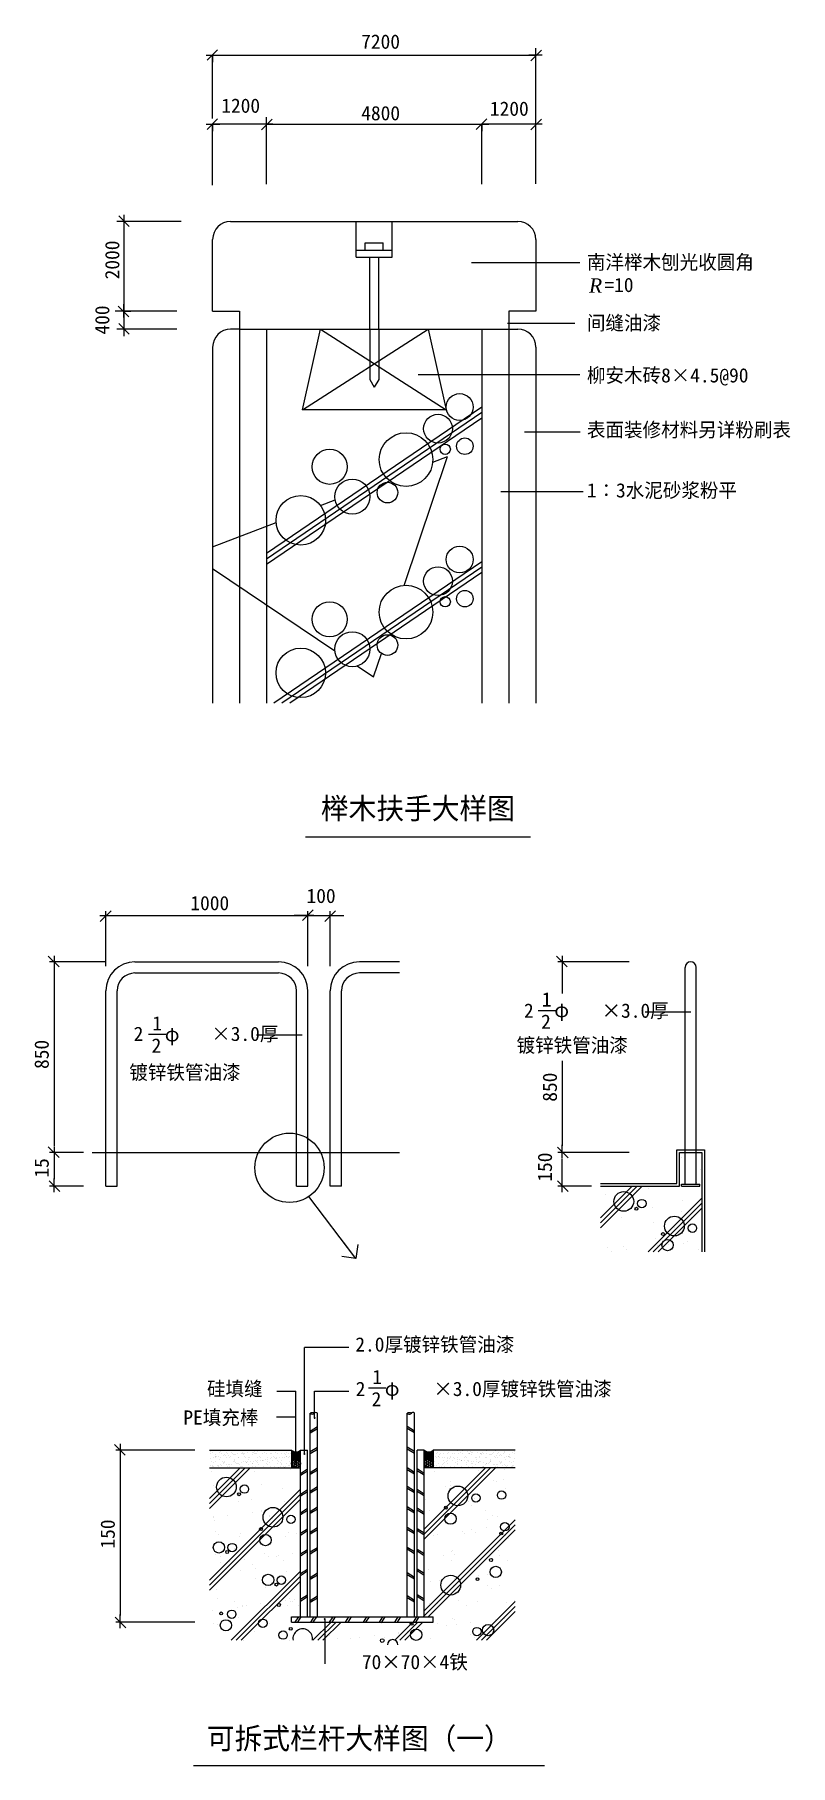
# Model space of a CAD drawing. Header units: metres. Extents: x 466 to 2150, y -1476 to 2383.
import ezdxf

# ---------------------------------------------------------------- set-up
doc = ezdxf.new("R2010")
doc.units = ezdxf.units.M
for name, color, linetype in [('7', 7, 'Continuous'), ('CO', 1, 'Continuous'), ('DIM', 4, 'Continuous'), ('ET', 5, 'Continuous'), ('EX', 2, 'Continuous'), ('H2', 8, 'Continuous'), ('HAT', 5, 'Continuous'), ('HATCH', 6, 'Continuous'), ('I-TEXT', 7, 'Continuous'), ('I-TXT', 2, 'Continuous'), ('MARK', 5, 'Continuous'), ('STA', 4, 'Continuous'), ('STONE', 7, 'Continuous'), ('WALL', 2, 'Continuous')]:
    doc.layers.add(name, color=color, linetype=linetype)

msp = doc.modelspace()

# ---------------------------------------------------------------- texts
for s, p in [('7200', (1193.96, 2351.28)), ('1200', (882.15, 2208.44)), ('4800', (1194.07, 2191.75)), ('1200', (1480.76, 2201.75)), ('100', (1072.18, 446.8)), ('1000', (813.29, 430.67))]:
    msp.add_text(s, height=31.8).set_placement(p)
for s, p in [('2000', (655.03, 1837.09)), ('400', (632.75, 1714.07)), ('850', (497.74, 76.71)), ('850', (1630.12, 3.7)), ('150', (1619.09, -174.54)), ('15', (497.74, -165.44)), ('150', (645, -992.46))]:
    msp.add_text(s, height=31.8, rotation=90).set_placement(p)
at = {"insert": (1701.6, 1839.25), "char_height": 31.8, "attachment_point": 1}
msp.add_mtext('{\\fTimes New Roman|b0|i1|c0|p18;R}', dxfattribs=at)
at = {"layer": 'I-TEXT'}
for s, p in [('南洋榉木刨光收圆角', (1696.92, 1859.55)), ('=10', (1735.93, 1808.86)), ('间缝油漆', (1696.92, 1724.07)), ('柳安木砖8×4.5@90', (1696.92, 1607.29)), ('表面装修材料另详粉刷表', (1696.92, 1485.92)), ('1∶3水泥砂浆粉平', (1696.92, 1350.82)), ('1', (1596.46, 215.78)), ('1', (728.47, 162.59)), ('2       ×3.0厚', (1556.67, 190.93)), ('2', (1594.87, 166.29)), ('φ', (1624.3, 192.25)), ('2       ×3.0厚', (686.98, 139.22)), ('φ', (756.31, 138.26)), ('2', (726.88, 113.1)), ('镀锌铁管油漆', (1540.15, 113.82)), ('镀锌铁管油漆', (677.24, 53.27)), ('2.0厚镀锌铁管油漆', (1180.93, -553.26)), ('硅填缝', (850.34, -652.14)), ('2       ×3.0厚镀锌铁管油漆', (1181.75, -652.37)), ('1', (1218.74, -625.81)), ('2', (1217.15, -675.3)), ('φ', (1246.58, -651.8)), ('PE填充棒', (797.75, -716.28)), ('70×70×4铁', (1195.51, -1261.26))]:
    msp.add_text(s, height=31.8, dxfattribs=at).set_placement(p)
at = {"layer": 'I-TXT'}
for s, p in [('榉木扶手大样图', (1104.2, 633.85)), ('可拆式栏杆大样图（一）', (850.11, -1439.45))]:
    msp.add_text(s, height=47.5, dxfattribs=at).set_placement(p)

# ---------------------------------------------------------------- blocks, each defined once
blk = doc.blocks.new('DIMTCK')
blk.add_line((0.9, 0), (-1.12, 0))
blk.add_lwpolyline([(0.82, 0.86), (-0.77, -0.73)])
blk = doc.blocks.new('_OBLIQUE')
for p, q in [((29.28, 0), (-31.84, 0)), ((0.06, -0.72), (0.06, 31.69))]:
    blk.add_line(p, q)
at = {"color": 0, "linetype": 'ByBlock'}
blk.add_line((-0.5, -0.5), (0.5, 0.5), dxfattribs=at)
blk.add_lwpolyline([(25.49, 23.07), (-22.68, -25.01)])

# ---------------------------------------------------------------- hatches: boundary and pattern name
at = {"layer": 'ET'}
h = msp.add_hatch(dxfattribs=at)
h.set_pattern_fill('AR-CONC', scale=32)
h.paths.add_polyline_path([(983.03, 1726.28), (923.03, 1726.28), (923.03, 892.29), (983.03, 892.29)])
h.paths.add_polyline_path([(923.03, 1726.28), (903.03, 1726.28, 0.41), (863.03, 1686.28), (863.03, 892.29), (923.03, 892.29)])
h.paths.add_polyline_path([(983.03, 1225.59), (1026.68, 1255.28, -0.24), (1004.17, 1299.75, -0.88), (1112.72, 1313.79), (1140.66, 1332.79, -0.13), (1135.26, 1352.59, -0.71), (1205.1, 1376.62), (1243.67, 1402.84, -0.14), (1234.1, 1435.29, -0.73), (1342.51, 1470.06), (1350.54, 1475.53, -0.28), (1332.97, 1504.21, -0.95), (1397.2, 1507.26), (1421.28, 1523.64, -0.49), (1383.57, 1552.45, -1), (1443.3, 1552.45, -0.16), (1437.36, 1534.57), (1463.03, 1552.03), (1463.03, 1726.28), (1343.03, 1726.28), (1383.03, 1546.28), (1063.03, 1546.28), (1103.03, 1726.28), (983.03, 1726.28)])
h.paths.add_polyline_path([(1162.82, 1419.21, 1), (1084.64, 1419.21, 1)])
h.paths.add_polyline_path([(1344.62, 1126.91), (1354.7, 1133.77, -0.32), (1332.97, 1164.22, -1), (1397.34, 1164.22, -0.01), (1397.31, 1162.75), (1463.03, 1207.44), (1463.03, 1527.84), (1351.32, 1451.87, -0.07), (1353.66, 1435.29, -0.62), (1257.35, 1387.97), (1252.66, 1384.77, -0.41), (1275.48, 1361.78, -1), (1229.5, 1361.78, -0.09), (1231.04, 1370.07), (1213.02, 1357.81, -0.03), (1213.37, 1352.59, -0.57), (1155.24, 1318.52), (1113.71, 1290.28, -0.42), (1048.18, 1245.71), (983.03, 1201.4), (983.03, 892.29), (999.62, 892.29), (1030.06, 912.99, -0.26), (1004.17, 959.76, -0.91), (1113.61, 969.81), (1142.74, 989.62, -0.16), (1135.26, 1012.6, -0.75), (1207.29, 1033.52), (1245.83, 1059.73, -0.16), (1234.1, 1095.3, -0.75)])
h.paths.add_polyline_path([(1383.57, 1212.46, -1), (1443.3, 1212.46, -1)])
h.paths.add_polyline_path([(1162.82, 1079.22, -1), (1084.64, 1079.22, -1)])
h.paths.add_polyline_path([(1369.76, 1458.27, 1), (1392.74, 1458.27, 1)])
h.paths.add_polyline_path([(1406.54, 1465.16, 1), (1443.33, 1465.16, 1)])
h.paths.add_polyline_path([(1463.03, 1183.25), (1383.91, 1129.45, -0.35), (1392.74, 1118.27, -1), (1369.76, 1118.27, -0.04), (1369.88, 1119.9), (1352.3, 1107.95, -0.05), (1353.66, 1095.3, -0.6), (1260.64, 1045.61), (1258.31, 1044.03, -0.34), (1275.48, 1021.79, -1), (1229.5, 1021.79, -0.03), (1229.66, 1024.55), (1213.36, 1013.46, -0.54), (1159.17, 976.6), (1112.48, 944.85, -0.37), (1053.69, 904.87), (1035.19, 892.29), (1463.03, 892.29)])
h.paths.add_polyline_path([(1406.54, 1125.16, -1), (1443.33, 1125.16, -1)])
h.paths.add_polyline_path([(1523.03, 1726.28), (1463.03, 1726.28), (1463.03, 892.29), (1523.03, 892.29)])
h.paths.add_polyline_path([(1523.03, 892.29), (1583.03, 892.29), (1583.03, 1686.28, 0.41), (1543.03, 1726.28), (1523.03, 1726.28)])

# ---------------------------------------------------------------- linework, layer by layer
for p, q in [((1069.68, 594.09), (1570.99, 594.09)), ((1588.07, 207.42), (1626.65, 207.42)), ((720.09, 154.23), (758.66, 154.23)), ((1182.17, -346.09), (1150.66, -341.7)), ((1182.17, -346.09), (1155.05, -310.18)), ((1186.56, -314.58), (1182.17, -346.09)), ((1005.74, -641.2), (1048.54, -641.2)), ((1210.35, -634.18), (1248.93, -634.18)), ((1005.42, -698.97), (1048.22, -698.97)), ((820.45, -1475.84), (1602.2, -1475.84))]:
    msp.add_line(p, q)
at = {"layer": '7'}
for p, q in [((689.96, 315.74), (1009.96, 315.74)), ((1279.61, 315.74), (1189.96, 315.74)), ((689.96, 290.74), (1009.96, 290.74)), ((1279.61, 290.74), (1189.96, 290.74)), ((1915.68, -109.26), (1915.68, 303.24)), ((1940.68, -109.26), (1940.68, 303.24)), ((624.96, -109.26), (624.96, 250.74)), ((649.96, -109.26), (649.96, 250.74)), ((1049.96, -109.26), (1049.96, 250.74)), ((1074.96, -109.26), (1074.96, 250.74)), ((1124.96, -109.26), (1124.96, 250.74)), ((1149.96, -109.26), (1149.96, 250.74)), ((624.96, -184.26), (624.96, -109.26)), ((649.96, -184.26), (649.96, -109.26)), ((1049.96, -184.26), (1049.96, -109.26)), ((1074.96, -184.26), (1074.96, -109.26)), ((1124.96, -184.26), (1124.96, -109.26)), ((1149.96, -184.26), (1149.96, -109.26)), ((1915.68, -180.42), (1915.68, -109.26)), ((1940.68, -180.42), (1940.68, -109.26)), ((624.96, -184.26), (649.96, -184.26)), ((1049.96, -184.26), (1074.96, -184.26)), ((1149.96, -184.26), (1124.96, -184.26)), ((1907.65, -180.42), (1948.68, -180.42)), ((1907.65, -184.26), (1907.65, -180.42)), ((1907.65, -184.26), (1948.68, -184.26)), ((1948.68, -184.26), (1948.68, -180.42)), ((1080.62, -1144.6), (1080.62, -690.85)), ((1096.62, -1144.6), (1096.62, -690.85)), ((1296.62, -1144.6), (1296.62, -690.85)), ((1312.62, -1144.6), (1312.62, -690.85)), ((1058.62, -1144.6), (1058.62, -772.77)), ((1058.62, -772.77), (1074.62, -772.77)), ((1074.62, -1144.6), (1074.62, -772.77)), ((1318.62, -1144.6), (1318.62, -772.77)), ((1334.62, -772.77), (1318.62, -772.77)), ((1334.62, -1144.6), (1334.62, -772.77))]:
    msp.add_line(p, q, dxfattribs=at)
for centre, radius, start, end in [((689.96, 250.74), 65, 90, 180), ((1009.96, 250.74), 65, 0, 90), ((1189.96, 250.74), 65, 90, 180), ((1928.18, 303.24), 12.5, 0, 180), ((689.96, 250.74), 40, 90, 180), ((1009.96, 250.74), 40, 0, 90), ((1189.96, 250.74), 40, 90, 180), ((1084.66, -698.66), 8.79, 60.31, 117.34), ((1084.89, -687.38), 5.51, 219.16, 323.15), ((1092.88, -694.29), 5.09, 42.55, 134.71), ((1300.66, -698.66), 8.79, 60.31, 117.34), ((1301.05, -687.66), 5.46, 215.75, 308.32), ((1308.87, -693.93), 4.85, 39.32, 155.9)]:
    msp.add_arc(centre, radius, start, end, dxfattribs=at)
at = {"layer": 'CO'}
msp.add_line((594.9, -109.26), (1279.61, -109.26), dxfattribs=at)
at = {"layer": 'DIM'}
for p, q in [((862.7, 2336.75), (1583.36, 2336.75)), ((863.03, 2196.06), (863.03, 2337.08)), ((1583.03, 2196.06), (1583.03, 2337.08)), ((983.36, 2182.87), (862.7, 2182.87)), ((863.03, 2046.75), (863.03, 2183.2)), ((982.7, 2182.87), (1463.36, 2182.87)), ((983.03, 2049.38), (983.03, 2183.2)), ((983.03, 2049.38), (983.03, 2183.2)), ((1583.36, 2182.87), (1462.7, 2182.87)), ((1463.03, 2049.38), (1463.03, 2183.2)), ((1463.03, 2049.38), (1463.03, 2183.2)), ((1583.03, 2050.3), (1583.03, 2183.2)), ((793.09, 1966.28), (664.56, 1966.28)), ((664.89, 1966.61), (664.89, 1765.95)), ((783.09, 1766.28), (645.7, 1766.28)), ((783.09, 1766.28), (664.56, 1766.28)), ((664.89, 1766.28), (664.89, 1766.77)), ((664.89, 1766.28), (664.89, 1726.28)), ((664.89, 1726.28), (664.89, 1725.78)), ((783.09, 1726.28), (665.16, 1726.28)), ((624.96, 305.81), (624.96, 428.67)), ((1074.96, 305.87), (1074.96, 428.67)), ((1074.96, 305.81), (1074.96, 428.67)), ((1124.96, 305.87), (1124.96, 428.67)), ((639.96, 418.67), (1127.71, 418.67)), ((1059.96, 418.67), (1044.96, 418.67)), ((1139.96, 418.67), (1154.96, 418.67)), ((624.9, 315.74), (499.74, 315.74)), ((1791.19, 315.74), (1632.12, 315.74)), ((509.74, 300.74), (509.74, -94.26)), ((1642.12, 300.74), (1642.12, 245.27)), ((1928.26, 203.46), (1826.62, 203.46)), ((1062.54, 151.75), (960.9, 151.75)), ((1642.12, 94.66), (1642.12, -94.26)), ((574.9, -109.26), (499.74, -109.26)), ((574.9, -109.26), (499.74, -109.26)), ((1791.25, -109.26), (1632.12, -109.26)), ((1791.19, -109.26), (1632.12, -109.26)), ((509.74, -124.26), (509.74, -169.26)), ((1642.12, -169.26), (1642.12, -124.26)), ((574.9, -184.26), (499.74, -184.26)), ((1707.22, -184.26), (1632.12, -184.26)), ((1182.17, -346.09), (1077.5, -207.52)), ((1067.52, -543.52), (1166.56, -543.52)), ((1067.52, -781.41), (1067.52, -544.57)), ((1048.59, -799.84), (1048.59, -641.34)), ((1090.05, -641.34), (1166.56, -641.34)), ((1090.05, -700.85), (1090.05, -641.34)), ((823.15, -772.77), (647, -772.77)), ((657, -787.77), (657, -1141.6)), ((823.15, -1156.6), (647, -1156.6)), ((1112.76, -1150.07), (1112.76, -1249.62))]:
    msp.add_line(p, q, dxfattribs=at)
msp.add_circle((1034.22, -143.53), 77.25, dxfattribs=at)
for centre, start, end in [((1090.05, -700.85), 90, 270), ((1090.05, -700.85), 270, 90), ((1048.59, -784.79), 90, 270), ((1048.59, -799.84), 90, 270), ((1048.59, -784.79), 270, 90), ((1048.59, -799.84), 270, 90), ((1067.52, -781.41), 90, 270), ((1067.52, -781.41), 270, 90), ((1112.76, -1150.07), 90, 270), ((1112.76, -1150.07), 270, 90)]:
    msp.add_arc(centre, 1.2, start, end, dxfattribs=at)
at = {"layer": 'ET'}
for p, q in [((1463.03, 1552.03), (983.03, 1225.59)), ((1463.03, 1539.93), (983.03, 1213.5)), ((1463.03, 1527.84), (983.03, 1201.4)), ((1463.03, 1207.44), (999.62, 892.29)), ((1463.03, 1195.35), (1017.41, 892.29)), ((1463.03, 1183.25), (1035.19, 892.29))]:
    msp.add_line(p, q, dxfattribs=at)
for centre, radius in [((1413.44, 1552.45), 29.86), ((1365.15, 1504.21), 32.19), ((1293.88, 1435.29), 59.78), ((1381.25, 1458.27), 11.49), ((1424.94, 1465.16), 18.39), ((1123.73, 1419.21), 39.09), ((1174.31, 1352.59), 39.05), ((1059.35, 1299.75), 55.18), ((1252.49, 1361.78), 22.99), ((1413.44, 1212.46), 29.86), ((1365.15, 1164.22), 32.19), ((1293.88, 1095.3), 59.78), ((1381.25, 1118.27), 11.49), ((1424.94, 1125.16), 18.39), ((1123.73, 1079.22), 39.09), ((1174.31, 1012.6), 39.05), ((1252.49, 1021.79), 22.99), ((1059.35, 959.76), 55.18)]:
    msp.add_circle(centre, radius, dxfattribs=at)
at = {"layer": 'EX'}
for p, q in [((856.04, -772.77), (1038.62, -772.77)), ((1038.62, -772.77), (1038.62, -812.77)), ((1537.2, -772.77), (1354.62, -772.77)), ((1354.62, -772.77), (1354.62, -812.77)), ((856.04, -812.77), (1058.62, -812.77)), ((1537.2, -812.77), (1334.62, -812.77)), ((1038.62, -1144.6), (1354.62, -1144.6)), ((1038.62, -1156.6), (1038.62, -1144.6)), ((1038.62, -1156.6), (1354.62, -1156.6)), ((1354.62, -1156.6), (1354.62, -1144.6))]:
    msp.add_line(p, q, dxfattribs=at)
for centre in [(1048.62, -762.35), (1344.62, -762.35)]:
    msp.add_arc(centre, 14.44, 226.17, 313.83, dxfattribs=at)
at = {"layer": 'H2'}
for p, q in [((1897.18, -178.26), (1897.18, -103.26)), ((1897.18, -103.26), (1959.18, -103.26)), ((1959.18, -103.26), (1959.18, -331.16)), ((1727.28, -178.26), (1897.18, -178.26))]:
    msp.add_line(p, q, dxfattribs=at)
at = {"layer": 'HAT'}
for p, q in [((1906.63, -120.41), (1906.63, -120.41)), ((1940.26, -139.79), (1940.26, -139.79)), ((1949.47, -148.23), (1949.47, -148.23)), ((1727.28, -266.01), (1809.03, -184.26)), ((1727.28, -254.85), (1797.88, -184.26)), ((1727.28, -277.17), (1820.19, -184.26)), ((1799.17, -192.12), (1799.17, -192.12)), ((1833.22, -190.51), (1833.22, -190.51)), ((1873.87, -185.16), (1873.87, -185.16)), ((1941.79, -176.21), (1941.79, -176.21)), ((1739.29, -202.87), (1739.29, -202.87)), ((1774.74, -221.62), (1774.74, -221.62)), ((1807.2, -193.93), (1807.2, -193.93)), ((1833.23, -331.16), (1953.18, -211.21)), ((1844.39, -331.16), (1953.18, -222.37)), ((1909.78, -216.75), (1909.78, -216.75)), ((1752.76, -240.2), (1752.76, -240.2)), ((1773.85, -253.63), (1773.85, -253.63)), ((1842.66, -231.98), (1842.66, -231.98)), ((1845.32, -266.21), (1845.32, -266.21)), ((1855.55, -331.16), (1953.18, -233.52)), ((1908.47, -239.92), (1908.47, -239.92)), ((1929.55, -253.35), (1929.55, -253.35)), ((1849.75, -301.99), (1849.75, -301.99)), ((1892.43, -277.58), (1892.43, -277.58)), ((1901.65, -286.02), (1901.65, -286.02)), ((1919.97, -308.54), (1919.97, -308.54)), ((1742.12, -321.46), (1742.12, -321.46)), ((1751.34, -329.91), (1751.34, -329.91)), ((1777.89, -317.96), (1777.89, -317.96)), ((1785.39, -326.26), (1785.39, -326.26)), ((1853.3, -317.32), (1853.3, -317.32)), ((1879.32, -313.9), (1879.32, -313.9)), ((1912.93, -313.09), (1912.93, -313.09)), ((1945.15, -325.88), (1945.15, -325.88)), ((1038.62, -792.89), (1058.62, -772.89)), ((1038.62, -775.21), (1039.94, -773.89)), ((1038.62, -778.75), (1042.12, -775.25)), ((1038.62, -782.28), (1044.66, -776.24)), ((1038.62, -796.42), (1058.62, -776.42)), ((1038.62, -789.35), (1051.46, -776.51)), ((1038.62, -785.82), (1047.68, -776.76)), ((1040.23, -780.67), (1038.62, -779.07)), ((1042, -785.98), (1038.62, -782.6)), ((1040.23, -794.82), (1038.62, -793.21)), ((1039.85, -797.97), (1038.62, -796.74)), ((1038.62, -799.96), (1039.22, -799.36)), ((1038.66, -803.66), (1039.24, -802.65)), ((1039.24, -805.25), (1038.76, -804.41)), ((1039.24, -800.05), (1039.08, -799.77)), ((1039.24, -800.05), (1040.74, -800.05)), ((1039.24, -802.65), (1040.74, -802.65)), ((1039.24, -805.25), (1040.74, -805.25)), ((1043.76, -791.28), (1039.34, -786.86)), ((1040.01, -807.85), (1040.74, -807.85)), ((1040.15, -797.46), (1040.74, -797.46)), ((1041.49, -798.75), (1040.74, -797.46)), ((1040.74, -800.05), (1041.49, -798.75)), ((1041.49, -803.95), (1040.74, -802.65)), ((1040.74, -805.25), (1041.49, -803.95)), ((1041.49, -809.15), (1040.74, -807.85)), ((1045.53, -782.44), (1041.11, -778.02)), ((1043.27, -794.32), (1041.11, -792.16)), ((1041.27, -809.54), (1041.49, -809.15)), ((1043.76, -777.14), (1041.59, -774.96)), ((1047.3, -787.75), (1042.88, -783.33)), ((1042.99, -796.16), (1043.74, -794.86)), ((1043.74, -797.46), (1042.99, -796.16)), ((1042.99, -801.35), (1043.74, -800.05)), ((1043.74, -802.65), (1042.99, -801.35)), ((1042.99, -806.55), (1043.74, -805.25)), ((1043.74, -807.85), (1042.99, -806.55)), ((1043.74, -794.86), (1045.24, -794.86)), ((1043.74, -797.46), (1045.24, -797.46)), ((1043.74, -800.05), (1045.24, -800.05)), ((1043.74, -802.65), (1045.24, -802.65)), ((1043.74, -805.25), (1045.24, -805.25)), ((1043.74, -807.85), (1045.24, -807.85)), ((1048.79, -792.77), (1044.65, -788.63)), ((1045.21, -793.37), (1058.62, -779.96)), ((1045.99, -796.16), (1045.24, -794.86)), ((1045.24, -797.46), (1045.99, -796.16)), ((1045.99, -801.35), (1045.24, -800.05)), ((1045.24, -802.65), (1045.99, -801.35)), ((1045.99, -806.55), (1045.24, -805.25)), ((1045.24, -807.85), (1045.99, -806.55)), ((1050.83, -784.21), (1046.42, -779.79)), ((1049.07, -778.91), (1046.84, -776.68)), ((1047.49, -793.56), (1047.94, -792.79)), ((1048.24, -794.86), (1047.49, -793.56)), ((1047.49, -798.75), (1048.24, -797.46)), ((1048.24, -800.05), (1047.49, -798.75)), ((1047.49, -803.95), (1048.24, -802.65)), ((1048.24, -805.25), (1047.49, -803.95)), ((1047.49, -809.15), (1048.24, -807.85)), ((1048.24, -810.45), (1047.49, -809.15)), ((1052.6, -789.51), (1048.18, -785.09)), ((1048.24, -794.86), (1049.74, -794.86)), ((1048.24, -797.46), (1049.74, -797.46)), ((1048.24, -800.05), (1049.74, -800.05)), ((1048.24, -802.65), (1049.74, -802.65)), ((1048.24, -805.25), (1049.74, -805.25)), ((1048.24, -807.85), (1049.74, -807.85)), ((1049.32, -792.79), (1058.62, -783.49)), ((1049.74, -794.86), (1050.49, -793.56)), ((1050.49, -798.75), (1049.74, -797.46)), ((1049.74, -800.05), (1050.49, -798.75)), ((1050.49, -803.95), (1049.74, -802.65)), ((1049.74, -805.25), (1050.49, -803.95)), ((1050.49, -809.15), (1049.74, -807.85)), ((1049.74, -810.45), (1050.49, -809.15)), ((1053.72, -794.17), (1049.95, -790.4)), ((1050.49, -793.56), (1050.1, -792.88)), ((1054.37, -780.67), (1050.38, -776.68)), ((1056.14, -785.98), (1051.72, -781.56)), ((1051.99, -796.16), (1052.74, -794.86)), ((1052.74, -797.46), (1051.99, -796.16)), ((1051.99, -801.35), (1052.74, -800.05)), ((1052.74, -802.65), (1051.99, -801.35)), ((1051.99, -806.55), (1052.74, -805.25)), ((1052.74, -807.85), (1051.99, -806.55)), ((1052.21, -793.44), (1058.62, -787.03)), ((1052.74, -794.86), (1054.24, -794.86)), ((1052.74, -797.46), (1054.24, -797.46)), ((1052.74, -800.05), (1054.24, -800.05)), ((1052.74, -802.65), (1054.24, -802.65)), ((1052.74, -805.25), (1054.24, -805.25)), ((1052.74, -807.85), (1054.24, -807.85)), ((1057.91, -791.28), (1053.49, -786.86)), ((1054.99, -796.16), (1054.24, -794.86)), ((1054.24, -797.46), (1054.99, -796.16)), ((1054.99, -801.35), (1054.24, -800.05)), ((1054.24, -802.65), (1054.99, -801.35)), ((1054.99, -806.55), (1054.24, -805.25)), ((1054.24, -807.85), (1054.99, -806.55)), ((1054.5, -794.68), (1058.62, -790.57)), ((1058.62, -781.39), (1055.25, -778.02)), ((1058.62, -795.53), (1055.25, -792.16)), ((1057.91, -777.14), (1055.7, -774.94)), ((1056.33, -796.4), (1058.62, -794.1)), ((1056.49, -798.75), (1057.17, -797.58)), ((1057.24, -800.05), (1056.49, -798.75)), ((1056.49, -803.95), (1057.24, -802.65)), ((1057.24, -805.25), (1056.49, -803.95)), ((1058.62, -784.93), (1057.02, -783.33)), ((1058.62, -799.07), (1057.22, -797.67)), ((1057.24, -800.05), (1058.25, -800.05)), ((1057.24, -802.65), (1058.62, -802.65)), ((1057.24, -805.25), (1058.31, -805.25)), ((1057.69, -798.56), (1058.62, -797.64)), ((1058.51, -801.28), (1058.62, -801.17)), ((1354.62, -792.89), (1334.62, -772.89)), ((1354.62, -796.42), (1334.62, -776.42)), ((1334.62, -781.39), (1337.99, -778.02)), ((1348.03, -793.37), (1334.62, -779.96)), ((1334.62, -784.93), (1336.22, -783.33)), ((1343.92, -792.79), (1334.62, -783.49)), ((1341.03, -793.44), (1334.62, -787.03)), ((1338.74, -794.68), (1334.62, -790.57)), ((1334.62, -795.53), (1337.99, -792.16)), ((1336.92, -796.4), (1334.62, -794.1)), ((1335.55, -798.56), (1334.62, -797.64)), ((1334.62, -799.07), (1336.02, -797.67)), ((1334.73, -801.28), (1334.62, -801.17)), ((1336, -802.65), (1334.62, -802.65)), ((1336, -805.25), (1334.93, -805.25)), ((1336, -800.05), (1335, -800.05)), ((1335.34, -777.14), (1337.54, -774.94)), ((1335.34, -791.28), (1339.76, -786.86)), ((1336, -800.05), (1336.75, -798.75)), ((1336.75, -803.95), (1336, -802.65)), ((1336, -805.25), (1336.75, -803.95)), ((1336.75, -798.75), (1336.07, -797.58)), ((1337.1, -785.98), (1341.52, -781.56)), ((1338.25, -796.16), (1339, -794.86)), ((1339, -797.46), (1338.25, -796.16)), ((1338.25, -801.35), (1339, -800.05)), ((1339, -802.65), (1338.25, -801.35)), ((1338.25, -806.55), (1339, -805.25)), ((1339, -807.85), (1338.25, -806.55)), ((1338.87, -780.67), (1342.86, -776.68)), ((1340.5, -794.86), (1339, -794.86)), ((1340.5, -797.46), (1339, -797.46)), ((1340.5, -800.05), (1339, -800.05)), ((1340.5, -802.65), (1339, -802.65)), ((1340.5, -805.25), (1339, -805.25)), ((1340.5, -807.85), (1339, -807.85)), ((1339.52, -794.17), (1343.29, -790.4)), ((1341.25, -796.16), (1340.5, -794.86)), ((1340.5, -797.46), (1341.25, -796.16)), ((1341.25, -801.35), (1340.5, -800.05)), ((1340.5, -802.65), (1341.25, -801.35)), ((1341.25, -806.55), (1340.5, -805.25)), ((1340.5, -807.85), (1341.25, -806.55)), ((1340.64, -789.51), (1345.06, -785.09)), ((1354.62, -789.35), (1341.78, -776.51)), ((1342.41, -784.21), (1346.83, -779.79)), ((1342.75, -793.56), (1343.14, -792.88)), ((1343.5, -794.86), (1342.75, -793.56)), ((1342.75, -798.75), (1343.5, -797.46)), ((1343.5, -800.05), (1342.75, -798.75)), ((1342.75, -803.95), (1343.5, -802.65)), ((1343.5, -805.25), (1342.75, -803.95)), ((1342.75, -809.15), (1343.5, -807.85)), ((1343.5, -810.45), (1342.75, -809.15)), ((1345, -794.86), (1343.5, -794.86)), ((1345, -797.46), (1343.5, -797.46)), ((1345, -800.05), (1343.5, -800.05)), ((1345, -802.65), (1343.5, -802.65)), ((1345, -805.25), (1343.5, -805.25)), ((1345, -807.85), (1343.5, -807.85)), ((1344.18, -778.91), (1346.4, -776.68)), ((1344.45, -792.77), (1348.59, -788.63)), ((1345, -794.86), (1345.75, -793.56)), ((1345.75, -798.75), (1345, -797.46)), ((1345, -800.05), (1345.75, -798.75)), ((1345.75, -803.95), (1345, -802.65)), ((1345, -805.25), (1345.75, -803.95)), ((1345.75, -809.15), (1345, -807.85)), ((1345, -810.45), (1345.75, -809.15)), ((1345.75, -793.56), (1345.31, -792.79)), ((1354.62, -785.82), (1345.57, -776.76)), ((1345.94, -787.75), (1350.36, -783.33)), ((1347.25, -796.16), (1348, -794.86)), ((1348, -797.46), (1347.25, -796.16)), ((1347.25, -801.35), (1348, -800.05)), ((1348, -802.65), (1347.25, -801.35)), ((1347.25, -806.55), (1348, -805.25)), ((1348, -807.85), (1347.25, -806.55)), ((1347.71, -782.44), (1352.13, -778.02)), ((1349.5, -794.86), (1348, -794.86)), ((1349.5, -797.46), (1348, -797.46)), ((1349.5, -800.05), (1348, -800.05)), ((1349.5, -802.65), (1348, -802.65)), ((1349.5, -805.25), (1348, -805.25)), ((1349.5, -807.85), (1348, -807.85)), ((1354.62, -782.28), (1348.58, -776.24)), ((1349.48, -777.14), (1351.65, -774.96)), ((1349.48, -791.28), (1353.9, -786.86)), ((1350.25, -796.16), (1349.5, -794.86)), ((1349.5, -797.46), (1350.25, -796.16)), ((1350.25, -801.35), (1349.5, -800.05)), ((1349.5, -802.65), (1350.25, -801.35)), ((1350.25, -806.55), (1349.5, -805.25)), ((1349.5, -807.85), (1350.25, -806.55)), ((1349.97, -794.32), (1352.13, -792.16)), ((1354.62, -778.75), (1351.12, -775.25)), ((1351.25, -785.98), (1354.62, -782.6)), ((1351.75, -798.75), (1352.5, -797.46)), ((1352.5, -800.05), (1351.75, -798.75)), ((1351.75, -803.95), (1352.5, -802.65)), ((1352.5, -805.25), (1351.75, -803.95)), ((1351.75, -809.15), (1352.5, -807.85)), ((1351.98, -809.54), (1351.75, -809.15)), ((1353.09, -797.46), (1352.5, -797.46)), ((1354, -800.05), (1352.5, -800.05)), ((1354, -802.65), (1352.5, -802.65)), ((1354, -805.25), (1352.5, -805.25)), ((1353.24, -807.85), (1352.5, -807.85)), ((1353.01, -780.67), (1354.62, -779.07)), ((1353.01, -794.82), (1354.62, -793.21)), ((1354.62, -775.21), (1353.3, -773.89)), ((1353.4, -797.97), (1354.62, -796.74)), ((1354, -800.05), (1354.16, -799.77)), ((1354.58, -803.66), (1354, -802.65)), ((1354, -805.25), (1354.49, -804.41)), ((1354.62, -799.96), (1354.02, -799.36)), ((856.04, -880.71), (923.98, -812.77)), ((856.04, -903.02), (946.29, -812.77)), ((856.04, -891.87), (935.14, -812.77)), ((860.03, -819.84), (860.03, -819.84)), ((907.94, -843.69), (907.94, -843.69)), ((956.98, -819.83), (956.98, -819.83)), ((972.53, -848.59), (972.53, -848.59)), ((1035.56, -815.34), (1035.56, -815.34)), ((1043.29, -811.23), (1043.74, -810.45)), ((1043.74, -810.45), (1045.24, -810.45)), ((1045.99, -811.74), (1045.24, -810.45)), ((1045.66, -812.32), (1045.99, -811.74)), ((1048.24, -810.45), (1049.74, -810.45)), ((1051.99, -811.74), (1052.74, -810.45)), ((1052.2, -812.11), (1051.99, -811.74)), ((1052.74, -810.45), (1054.24, -810.45)), ((1054.49, -810.87), (1054.24, -810.45)), ((1334.62, -960.05), (1481.9, -812.77)), ((1334.62, -948.89), (1470.74, -812.77)), ((1334.62, -971.21), (1493.06, -812.77)), ((1338.76, -810.87), (1339, -810.45)), ((1340.5, -810.45), (1339, -810.45)), ((1341.25, -811.74), (1340.5, -810.45)), ((1341.04, -812.11), (1341.25, -811.74)), ((1345, -810.45), (1343.5, -810.45)), ((1347.25, -811.74), (1348, -810.45)), ((1347.58, -812.32), (1347.25, -811.74)), ((1349.5, -810.45), (1348, -810.45)), ((1349.95, -811.23), (1349.5, -810.45)), ((1350.66, -813.49), (1350.66, -813.49)), ((1358.03, -820.25), (1358.03, -820.25)), ((1392.3, -842.52), (1392.3, -842.52)), ((1435.26, -847.68), (1435.26, -847.68)), ((1455.25, -818.92), (1455.25, -818.92)), ((1489.59, -840.52), (1489.59, -840.52)), ((1494.62, -843.01), (1494.62, -843.01)), ((1510.41, -837.78), (1510.41, -837.78)), ((1513.08, -817.03), (1513.08, -817.03)), ((856.04, -1062.96), (1058.62, -860.38)), ((856.04, -1074.12), (1058.62, -871.54)), ((856.04, -1085.28), (1058.62, -882.7)), ((864.5, -852.48), (864.5, -852.48)), ((893.14, -858.74), (893.14, -858.74)), ((915.31, -850.45), (915.31, -850.45)), ((950.11, -882.33), (950.11, -882.33)), ((1017.71, -858.52), (1017.71, -858.52)), ((1338.35, -883.91), (1338.35, -883.91)), ((1381.92, -854.7), (1381.92, -854.7)), ((1391.41, -857.84), (1391.41, -857.84)), ((1392.83, -852.14), (1392.83, -852.14)), ((1402.74, -851.96), (1402.74, -851.96)), ((1446.39, -880.02), (1446.39, -880.02)), ((1515.97, -857.61), (1515.97, -857.61)), ((864.39, -922.83), (864.39, -922.83)), ((864.72, -920.22), (864.72, -920.22)), ((896.91, -918.55), (896.91, -918.55)), ((920.97, -888.16), (920.97, -888.16)), ((951.24, -911.4), (951.24, -911.4)), ((972.06, -908.66), (972.06, -908.66)), ((972.42, -909.25), (972.42, -909.25)), ((975.05, -925.66), (975.05, -925.66)), ((989.29, -919.99), (989.29, -919.99)), ((989.93, -918.82), (989.93, -918.82)), ((997.3, -925.57), (997.3, -925.57)), ((1004.58, -904.38), (1004.58, -904.38)), ((1023.29, -888.65), (1023.29, -888.65)), ((1346.12, -908.57), (1346.12, -908.57)), ((1362.99, -919.31), (1362.99, -919.31)), ((1394.82, -919.59), (1394.82, -919.59)), ((1432.65, -888.62), (1432.65, -888.62)), ((1440.02, -895.38), (1440.02, -895.38)), ((1470.68, -908.34), (1470.68, -908.34)), ((1487.55, -919.09), (1487.55, -919.09)), ((1497.14, -920.08), (1497.14, -920.08)), ((867.02, -929.55), (867.02, -929.55)), ((869.68, -953.92), (869.68, -953.92)), ((877.05, -960.68), (877.05, -960.68)), ((925.45, -958.91), (925.45, -958.91)), ((1032.1, -957.46), (1032.1, -957.46)), ((1050.01, -958.68), (1050.01, -958.68)), ((1332.32, -1144.6), (1537.2, -939.72)), ((1334.62, -1131.15), (1537.2, -928.56)), ((1340.87, -960.99), (1340.87, -960.99)), ((1343.48, -1144.6), (1537.2, -950.88)), ((1354.57, -962.37), (1354.57, -962.37)), ((1364.47, -960.56), (1364.47, -960.56)), ((1418.8, -953.41), (1418.8, -953.41)), ((1423.71, -958), (1423.71, -958)), ((1439.62, -950.67), (1439.62, -950.67)), ((1448.91, -957.09), (1448.91, -957.09)), ((1472.14, -946.39), (1472.14, -946.39)), ((1474.82, -927.26), (1474.82, -927.26)), ((1514.63, -963.75), (1514.63, -963.75)), ((1526.47, -939.24), (1526.47, -939.24)), ((911.85, -992.57), (911.85, -992.57)), ((923.49, -965.23), (923.49, -965.23)), ((977.57, -1002.74), (977.57, -1002.74)), ((1025.81, -965.72), (1025.81, -965.72)), ((1041.46, -1003.09), (1041.46, -1003.09)), ((1394.39, -998.85), (1394.39, -998.85)), ((1397.34, -996.66), (1397.34, -996.66)), ((1499.66, -997.15), (1499.66, -997.15)), ((1522.01, -970.5), (1522.01, -970.5)), ((869.54, -1006.63), (869.54, -1006.63)), ((880.16, -1009.64), (880.16, -1009.64)), ((880.45, -1024.29), (880.45, -1024.29)), ((897.03, -1020.38), (897.03, -1020.38)), ((901.27, -1021.54), (901.27, -1021.54)), ((933.79, -1017.26), (933.79, -1017.26)), ((951.67, -1029.05), (951.67, -1029.05)), ((959.04, -1035.8), (959.04, -1035.8)), ((988.12, -1010.11), (988.12, -1010.11)), ((1004.73, -1009.41), (1004.73, -1009.41)), ((1008.94, -1007.37), (1008.94, -1007.37)), ((1021.59, -1020.16), (1021.59, -1020.16)), ((1343.39, -1038.06), (1343.39, -1038.06)), ((1378.42, -1008.73), (1378.42, -1008.73)), ((1395.29, -1019.48), (1395.29, -1019.48)), ((1401.76, -1005.61), (1401.76, -1005.61)), ((1436.56, -1037.5), (1436.56, -1037.5)), ((1451.43, -1034.17), (1451.43, -1034.17)), ((1502.99, -1008.51), (1502.99, -1008.51)), ((1519.86, -1019.25), (1519.86, -1019.25)), ((904.25, -1197.01), (1058.62, -1042.64)), ((915.41, -1197.01), (1058.62, -1053.79)), ((926.01, -1042.3), (926.01, -1042.3)), ((926.57, -1197.01), (1058.62, -1064.95)), ((957.75, -1059.07), (957.75, -1059.07)), ((980.09, -1079.81), (980.09, -1079.81)), ((993.84, -1067.69), (993.84, -1067.69)), ((1028.33, -1042.8), (1028.33, -1042.8)), ((1348.01, -1066.3), (1348.01, -1066.3)), ((1368.83, -1063.55), (1368.83, -1063.55)), ((1399.86, -1073.74), (1399.86, -1073.74)), ((1401.35, -1059.27), (1401.35, -1059.27)), ((1455.68, -1052.12), (1455.68, -1052.12)), ((1456.02, -1058.16), (1456.02, -1058.16)), ((1476.37, -1073.98), (1476.37, -1073.98)), ((1476.5, -1049.38), (1476.5, -1049.38)), ((1502.18, -1074.23), (1502.18, -1074.23)), ((1509.02, -1045.1), (1509.02, -1045.1)), ((872.06, -1083.7), (872.06, -1083.7)), ((873.59, -1102.8), (873.59, -1102.8)), ((912.47, -1109.8), (912.47, -1109.8)), ((970.67, -1115.97), (970.67, -1115.97)), ((1025, -1108.82), (1025, -1108.82)), ((1033.65, -1104.17), (1033.65, -1104.17)), ((1037.03, -1109.58), (1037.03, -1109.58)), ((1041.03, -1110.93), (1041.03, -1110.93)), ((1045.82, -1106.08), (1045.82, -1106.08)), ((1345.91, -1115.13), (1345.91, -1115.13)), ((1356.13, -1109.09), (1356.13, -1109.09)), ((1363.5, -1115.84), (1363.5, -1115.84)), ((1410.73, -1108.9), (1410.73, -1108.9)), ((1451.02, -1197.01), (1537.2, -1110.82)), ((1453.95, -1111.24), (1453.95, -1111.24)), ((1483.75, -1080.73), (1483.75, -1080.73)), ((1518.55, -1112.62), (1518.55, -1112.62)), ((1535.29, -1108.67), (1535.29, -1108.67)), ((863, -1130.15), (863, -1130.15)), ((913.41, -1139.28), (913.41, -1139.28)), ((917.33, -1123), (917.33, -1123)), ((920.78, -1146.04), (920.78, -1146.04)), ((928.53, -1119.38), (928.53, -1119.38)), ((929.33, -1120.55), (929.33, -1120.55)), ((938.15, -1120.26), (938.15, -1120.26)), ((982.61, -1156.88), (982.61, -1156.88)), ((1030.85, -1119.87), (1030.85, -1119.87)), ((1053.9, -1120.32), (1053.9, -1120.32)), ((1086.51, -1197.01), (1126.91, -1156.6)), ((1097.66, -1197.01), (1138.07, -1156.6)), ((1108.82, -1197.01), (1149.22, -1156.6)), ((1268.76, -1197.01), (1309.16, -1156.6)), ((1279.92, -1197.01), (1320.32, -1156.6)), ((1291.08, -1197.01), (1331.48, -1156.6)), ((1398.3, -1147.73), (1398.3, -1147.73)), ((1402.38, -1150.81), (1402.38, -1150.81)), ((1427.6, -1119.64), (1427.6, -1119.64)), ((1462.18, -1197.01), (1537.2, -1121.98)), ((1473.33, -1197.01), (1537.2, -1133.14)), ((1492.56, -1150.83), (1492.56, -1150.83)), ((1504.7, -1151.3), (1504.7, -1151.3)), ((1513.38, -1148.09), (1513.38, -1148.09)), ((865.49, -1159.46), (865.49, -1159.46)), ((874.58, -1160.77), (874.58, -1160.77)), ((955.58, -1177.92), (955.58, -1177.92)), ((990.06, -1159.23), (990.06, -1159.23)), ((1114.62, -1159.01), (1114.62, -1159.01)), ((1115.64, -1179.3), (1115.64, -1179.3)), ((1123.01, -1186.06), (1123.01, -1186.06)), ((1141.4, -1193.05), (1141.4, -1193.05)), ((1169.55, -1193.36), (1169.55, -1193.36)), ((1190.37, -1190.62), (1190.37, -1190.62)), ((1222.89, -1186.33), (1222.89, -1186.33)), ((1239.19, -1158.78), (1239.19, -1158.78)), ((1246.11, -1191.71), (1246.11, -1191.71)), ((1277.22, -1179.18), (1277.22, -1179.18)), ((1278.05, -1182.84), (1278.05, -1182.84)), ((1298.04, -1176.44), (1298.04, -1176.44)), ((1330.56, -1172.16), (1330.56, -1172.16)), ((1348.43, -1192.2), (1348.43, -1192.2)), ((1363.76, -1158.55), (1363.76, -1158.55)), ((1384.89, -1165.01), (1384.89, -1165.01)), ((1405.71, -1162.27), (1405.71, -1162.27)), ((1438.11, -1184.21), (1438.11, -1184.21)), ((1438.23, -1157.98), (1438.23, -1157.98)), ((1445.49, -1190.97), (1445.49, -1190.97)), ((1456.47, -1188.31), (1456.47, -1188.31)), ((1488.32, -1158.33), (1488.32, -1158.33)), ((931.04, -1196.45), (931.04, -1196.45)), ((1033.37, -1196.94), (1033.37, -1196.94))]:
    msp.add_line(p, q, dxfattribs=at)
for centre, radius in [((1779.18, -218.62), 21.96), ((1819.33, -223.3), 9.36), ((1807.29, -234.81), 3.24), ((1891.92, -273.5), 21.96), ((1932.07, -278.17), 9.36), ((1866.51, -291.4), 3.24), ((1876.76, -315.88), 12.6), ((893.71, -855.22), 21.96), ((921.81, -871.42), 3.24), ((933.85, -859.9), 9.36), ((1409.49, -875.06), 21.96), ((1449.63, -879.73), 9.36), ((1506.76, -873.2), 9.36), ((997.36, -922.67), 21.96), ((1037.51, -927.35), 9.36), ((1382.68, -901.34), 3.24), ((1392.93, -925.82), 12.6), ((970.56, -948.96), 3.24), ((980.8, -973.43), 12.6), ((1506.07, -958.88), 3.24), ((1514.11, -943.73), 9.36), ((877.05, -989.8), 12.6), ((895.44, -1000.07), 3.24), ((906.41, -990.35), 9.36), ((1483.27, -1017.93), 3.24), ((1493.71, -1044.57), 12.6), ((986.67, -1062.43), 12.6), ((1005.07, -1072.7), 3.24), ((1016.03, -1062.98), 9.36), ((1393.51, -1074.03), 21.96), ((1453.2, -1060.76), 3.24), ((1010.73, -1118.24), 3.24), ((882.04, -1136.95), 3.24), ((892.48, -1163.59), 12.6), ((905.63, -1138.93), 9.36), ((974.87, -1158.92), 9.36), ((1306.27, -1160.01), 3.24), ((1020.03, -1185.4), 9.36), ((1036.91, -1171.35), 3.24), ((1240.8, -1197.53), 4.05), ((1316.51, -1184.48), 12.6), ((1451.95, -1177.49), 9.36), ((1476.76, -1174.07), 12.6)]:
    msp.add_circle(centre, radius, dxfattribs=at)
for centre, radius, start, end in [((1063.79, -1193.48), 21.96, 350.77, 189.23), ((1264.14, -1207.2), 11.7, 0.47, 179.53)]:
    msp.add_arc(centre, radius, start, end, dxfattribs=at)
at = {"layer": 'HATCH'}
for p, q in [((1080.62, -730.42), (1096.62, -720.45)), ((1080.62, -734.56), (1096.62, -724.59)), ((1312.62, -730.42), (1296.62, -720.45)), ((1312.62, -734.56), (1296.62, -724.59)), ((1080.62, -776.39), (1096.62, -766.42)), ((1080.62, -780.53), (1096.62, -770.55)), ((1312.62, -776.39), (1296.62, -766.42)), ((1312.62, -780.53), (1296.62, -770.55)), ((857.57, -781.21), (857.57, -781.21)), ((857.9, -775.73), (857.9, -775.73)), ((858.4, -791.15), (858.4, -791.15)), ((858.9, -806.56), (858.9, -806.56)), ((860.66, -799.1), (860.66, -799.1)), ((862.1, -809.74), (862.1, -809.74)), ((862.25, -778.86), (862.25, -778.86)), ((862.56, -808.2), (862.56, -808.2)), ((864.03, -801.24), (864.03, -801.24)), ((864.03, -809.56), (864.03, -809.56)), ((865.6, -788.57), (865.6, -788.57)), ((869.19, -782.87), (869.19, -782.87)), ((869.69, -798.28), (869.69, -798.28)), ((869.72, -788.95), (869.72, -788.95)), ((869.76, -788.02), (869.76, -788.02)), ((870.21, -786.16), (870.21, -786.16)), ((871.69, -787.51), (871.69, -787.51)), ((872.97, -808.31), (872.97, -808.31)), ((876.18, -808.98), (876.18, -808.98)), ((876.26, -787.16), (876.26, -787.16)), ((877.14, -807.76), (877.14, -807.76)), ((878.65, -793.89), (878.65, -793.89)), ((879.11, -779.02), (879.11, -779.02)), ((879.5, -774.96), (879.5, -774.96)), ((880.01, -790.37), (880.01, -790.37)), ((880.51, -805.79), (880.51, -805.79)), ((882.49, -781.17), (882.49, -781.17)), ((883.64, -806.9), (883.64, -806.9)), ((885.57, -799.05), (885.57, -799.05)), ((886.61, -801.18), (886.61, -801.18)), ((887.13, -785.73), (887.13, -785.73)), ((888.08, -802.53), (888.08, -802.53)), ((888.95, -801.2), (888.95, -801.2)), ((889.65, -782.97), (889.65, -782.97)), ((890.16, -798.38), (890.16, -798.38)), ((891.29, -785.18), (891.29, -785.18)), ((894.26, -779.14), (894.26, -779.14)), ((894.51, -805.47), (894.51, -805.47)), ((894.63, -788.9), (894.63, -788.9)), ((895.04, -808.91), (895.04, -808.91)), ((895.74, -780.49), (895.74, -780.49)), ((897.8, -784.33), (897.8, -784.33)), ((898.67, -804.92), (898.67, -804.92)), ((900.44, -774.69), (900.44, -774.69)), ((900.95, -790.1), (900.95, -790.1)), ((901.09, -808.94), (901.09, -808.94)), ((901.45, -805.52), (901.45, -805.52)), ((902.7, -786.86), (902.7, -786.86)), ((904.03, -778.97), (904.03, -778.97)), ((905.17, -804.07), (905.17, -804.07)), ((907.4, -781.12), (907.4, -781.12)), ((908.66, -782.9), (908.66, -782.9)), ((910.49, -799), (910.49, -799)), ((910.66, -794.16), (910.66, -794.16)), ((911.26, -782.19), (911.26, -782.19)), ((911.77, -797.6), (911.77, -797.6)), ((912.13, -795.51), (912.13, -795.51)), ((912.83, -782.35), (912.83, -782.35)), ((913.86, -801.15), (913.86, -801.15)), ((916.04, -802.64), (916.04, -802.64)), ((919.09, -801.89), (919.09, -801.89)), ((919.33, -781.49), (919.33, -781.49)), ((919.54, -788.86), (919.54, -788.86)), ((919.78, -773.47), (919.78, -773.47)), ((920.2, -802.09), (920.2, -802.09)), ((920.91, -774.79), (920.91, -774.79)), ((921.41, -790.2), (921.41, -790.2)), ((921.92, -805.62), (921.92, -805.62)), ((926, -808.89), (926, -808.89)), ((926.71, -801.23), (926.71, -801.23)), ((926.74, -779.84), (926.74, -779.84)), ((927.05, -809.19), (927.05, -809.19)), ((928.94, -778.93), (928.94, -778.93)), ((930.2, -780.06), (930.2, -780.06)), ((932.2, -781.92), (932.2, -781.92)), ((932.31, -781.08), (932.31, -781.08)), ((932.71, -797.34), (932.71, -797.34)), ((934.36, -779.51), (934.36, -779.51)), ((934.71, -787.14), (934.71, -787.14)), ((935.4, -798.96), (935.4, -798.96)), ((936.18, -788.49), (936.18, -788.49)), ((937.57, -799.8), (937.57, -799.8)), ((938.77, -801.11), (938.77, -801.11)), ((940.87, -778.66), (940.87, -778.66)), ((941.74, -799.25), (941.74, -799.25)), ((942.52, -774.01), (942.52, -774.01)), ((943.02, -789.42), (943.02, -789.42)), ((943.14, -794.87), (943.14, -794.87)), ((943.52, -804.84), (943.52, -804.84)), ((944.46, -788.81), (944.46, -788.81)), ((948.24, -798.4), (948.24, -798.4)), ((950.79, -772.82), (950.79, -772.82)), ((950.92, -808.85), (950.92, -808.85)), ((951.1, -802.16), (951.1, -802.16)), ((951.73, -777.23), (951.73, -777.23)), ((952.58, -803.52), (952.58, -803.52)), ((952.67, -782.02), (952.67, -782.02)), ((953.17, -797.44), (953.17, -797.44)), ((953.85, -778.88), (953.85, -778.88)), ((955.9, -776.68), (955.9, -776.68)), ((957.23, -781.03), (957.23, -781.03)), ((958.76, -780.12), (958.76, -780.12)), ((959.11, -796.97), (959.11, -796.97)), ((959.54, -809.89), (959.54, -809.89)), ((960.23, -781.47), (960.23, -781.47)), ((960.31, -798.91), (960.31, -798.91)), ((962.4, -775.82), (962.4, -775.82)), ((963.27, -796.42), (963.27, -796.42)), ((963.46, -773.74), (963.46, -773.74)), ((963.69, -801.06), (963.69, -801.06)), ((963.96, -789.16), (963.96, -789.16)), ((964.46, -804.57), (964.46, -804.57)), ((967.19, -787.85), (967.19, -787.85)), ((969.37, -788.77), (969.37, -788.77)), ((969.78, -795.56), (969.78, -795.56)), ((973.27, -774.39), (973.27, -774.39)), ((974.27, -781.24), (974.27, -781.24)), ((974.78, -796.66), (974.78, -796.66)), ((975.15, -795.14), (975.15, -795.14)), ((975.83, -808.8), (975.83, -808.8)), ((976.63, -796.49), (976.63, -796.49)), ((977.43, -773.84), (977.43, -773.84)), ((978.76, -778.84), (978.76, -778.84)), ((980.64, -794.13), (980.64, -794.13)), ((982.14, -780.99), (982.14, -780.99)), ((982.8, -773.1), (982.8, -773.1)), ((983.59, -802.87), (983.59, -802.87)), ((983.92, -773.84), (983.92, -773.84)), ((983.93, -772.99), (983.93, -772.99)), ((984.28, -774.45), (984.28, -774.45)), ((984.42, -789.25), (984.42, -789.25)), ((984.81, -793.58), (984.81, -793.58)), ((984.93, -804.67), (984.93, -804.67)), ((985.23, -798.87), (985.23, -798.87)), ((988.6, -801.02), (988.6, -801.02)), ((991.24, -780.83), (991.24, -780.83)), ((991.31, -792.73), (991.31, -792.73)), ((991.55, -810.17), (991.55, -810.17)), ((994.28, -788.72), (994.28, -788.72)), ((995.21, -780.98), (995.21, -780.98)), ((995.72, -796.39), (995.72, -796.39)), ((999.2, -788.12), (999.2, -788.12)), ((1000.68, -789.47), (1000.68, -789.47)), ((1000.74, -808.75), (1000.74, -808.75)), ((1002.18, -791.3), (1002.18, -791.3)), ((1003.68, -778.79), (1003.68, -778.79)), ((1005.53, -773.06), (1005.53, -773.06)), ((1006.03, -788.48), (1006.03, -788.48)), ((1006.34, -790.75), (1006.34, -790.75)), ((1006.54, -803.89), (1006.54, -803.89)), ((1007.05, -780.94), (1007.05, -780.94)), ((1007.64, -795.85), (1007.64, -795.85)), ((1010.14, -798.82), (1010.14, -798.82)), ((1012.84, -789.89), (1012.84, -789.89)), ((1013.51, -800.97), (1013.51, -800.97)), ((1015.29, -773.8), (1015.29, -773.8)), ((1015.6, -803.15), (1015.6, -803.15)), ((1015.68, -781.07), (1015.68, -781.07)), ((1016.18, -796.49), (1016.18, -796.49)), ((1017.07, -804.5), (1017.07, -804.5)), ((1019.2, -788.68), (1019.2, -788.68)), ((1020.22, -809.64), (1020.22, -809.64)), ((1023.25, -781.1), (1023.25, -781.1)), ((1023.71, -788.46), (1023.71, -788.46)), ((1024.73, -782.45), (1024.73, -782.45)), ((1025.66, -808.71), (1025.66, -808.71)), ((1026.47, -772.79), (1026.47, -772.79)), ((1026.97, -788.21), (1026.97, -788.21)), ((1027.48, -803.62), (1027.48, -803.62)), ((1027.87, -787.91), (1027.87, -787.91)), ((1028.59, -778.75), (1028.59, -778.75)), ((1031.09, -808.2), (1031.09, -808.2)), ((1031.69, -788.83), (1031.69, -788.83)), ((1031.96, -780.89), (1031.96, -780.89)), ((1034.38, -787.06), (1034.38, -787.06)), ((1035.05, -798.78), (1035.05, -798.78)), ((1035.25, -807.66), (1035.25, -807.66)), ((1037.29, -780.3), (1037.29, -780.3)), ((1037.79, -795.71), (1037.79, -795.71)), ((1038.43, -800.93), (1038.43, -800.93)), ((1354.82, -800.93), (1354.82, -800.93)), ((1355.45, -795.71), (1355.45, -795.71)), ((1355.96, -780.3), (1355.96, -780.3)), ((1357.99, -807.66), (1357.99, -807.66)), ((1358.19, -798.78), (1358.19, -798.78)), ((1358.86, -787.06), (1358.86, -787.06)), ((1361.28, -780.89), (1361.28, -780.89)), ((1361.56, -788.83), (1361.56, -788.83)), ((1362.16, -808.2), (1362.16, -808.2)), ((1364.65, -778.75), (1364.65, -778.75)), ((1365.37, -787.91), (1365.37, -787.91)), ((1365.77, -803.62), (1365.77, -803.62)), ((1366.27, -788.21), (1366.27, -788.21)), ((1366.77, -772.79), (1366.77, -772.79)), ((1367.59, -808.71), (1367.59, -808.71)), ((1368.52, -782.45), (1368.52, -782.45)), ((1369.53, -788.46), (1369.53, -788.46)), ((1369.99, -781.1), (1369.99, -781.1)), ((1373.02, -809.64), (1373.02, -809.64)), ((1374.05, -788.68), (1374.05, -788.68)), ((1376.17, -804.5), (1376.17, -804.5)), ((1377.06, -796.49), (1377.06, -796.49)), ((1377.56, -781.07), (1377.56, -781.07)), ((1377.64, -803.15), (1377.64, -803.15)), ((1377.95, -773.8), (1377.95, -773.8)), ((1379.73, -800.97), (1379.73, -800.97)), ((1380.4, -789.89), (1380.4, -789.89)), ((1383.1, -798.82), (1383.1, -798.82)), ((1385.61, -795.85), (1385.61, -795.85)), ((1386.19, -780.94), (1386.19, -780.94)), ((1386.71, -803.89), (1386.71, -803.89)), ((1386.9, -790.75), (1386.9, -790.75)), ((1387.21, -788.48), (1387.21, -788.48)), ((1387.71, -773.06), (1387.71, -773.06)), ((1389.56, -778.79), (1389.56, -778.79)), ((1391.07, -791.3), (1391.07, -791.3)), ((1392.5, -808.75), (1392.5, -808.75)), ((1392.57, -789.47), (1392.57, -789.47)), ((1394.04, -788.12), (1394.04, -788.12)), ((1397.52, -796.39), (1397.52, -796.39)), ((1398.03, -780.98), (1398.03, -780.98)), ((1398.96, -788.72), (1398.96, -788.72)), ((1401.69, -810.17), (1401.69, -810.17)), ((1401.93, -792.73), (1401.93, -792.73)), ((1402, -780.83), (1402, -780.83)), ((1404.64, -801.02), (1404.64, -801.02)), ((1408.02, -798.87), (1408.02, -798.87)), ((1408.31, -804.67), (1408.31, -804.67)), ((1408.44, -793.58), (1408.44, -793.58)), ((1408.82, -789.25), (1408.82, -789.25)), ((1408.96, -774.45), (1408.96, -774.45)), ((1409.31, -772.99), (1409.31, -772.99)), ((1409.32, -773.84), (1409.32, -773.84)), ((1409.66, -802.87), (1409.66, -802.87)), ((1410.44, -773.1), (1410.44, -773.1)), ((1411.1, -780.99), (1411.1, -780.99)), ((1412.6, -794.13), (1412.6, -794.13)), ((1414.48, -778.84), (1414.48, -778.84)), ((1415.81, -773.84), (1415.81, -773.84)), ((1416.61, -796.49), (1416.61, -796.49)), ((1417.41, -808.8), (1417.41, -808.8)), ((1418.09, -795.14), (1418.09, -795.14)), ((1418.46, -796.66), (1418.46, -796.66)), ((1418.97, -781.24), (1418.97, -781.24)), ((1419.98, -774.39), (1419.98, -774.39)), ((1423.47, -795.56), (1423.47, -795.56)), ((1423.87, -788.77), (1423.87, -788.77)), ((1426.05, -787.85), (1426.05, -787.85)), ((1428.78, -804.57), (1428.78, -804.57)), ((1429.28, -789.16), (1429.28, -789.16)), ((1429.56, -801.06), (1429.56, -801.06)), ((1429.79, -773.74), (1429.79, -773.74)), ((1429.97, -796.42), (1429.97, -796.42)), ((1430.84, -775.82), (1430.84, -775.82)), ((1432.93, -798.91), (1432.93, -798.91)), ((1433.01, -781.47), (1433.01, -781.47)), ((1433.7, -809.89), (1433.7, -809.89)), ((1434.13, -796.97), (1434.13, -796.97)), ((1434.49, -780.12), (1434.49, -780.12)), ((1436.02, -781.03), (1436.02, -781.03)), ((1437.35, -776.68), (1437.35, -776.68)), ((1439.39, -778.88), (1439.39, -778.88)), ((1440.07, -797.44), (1440.07, -797.44)), ((1440.58, -782.02), (1440.58, -782.02)), ((1440.66, -803.52), (1440.66, -803.52)), ((1441.51, -777.23), (1441.51, -777.23)), ((1442.14, -802.16), (1442.14, -802.16)), ((1442.32, -808.85), (1442.32, -808.85)), ((1442.45, -772.82), (1442.45, -772.82)), ((1445, -798.4), (1445, -798.4)), ((1448.79, -788.81), (1448.79, -788.81)), ((1449.72, -804.84), (1449.72, -804.84)), ((1450.1, -794.87), (1450.1, -794.87)), ((1450.22, -789.42), (1450.22, -789.42)), ((1450.73, -774.01), (1450.73, -774.01)), ((1451.5, -799.25), (1451.5, -799.25)), ((1452.38, -778.66), (1452.38, -778.66)), ((1454.47, -801.11), (1454.47, -801.11)), ((1455.67, -799.8), (1455.67, -799.8)), ((1457.06, -788.49), (1457.06, -788.49)), ((1457.84, -798.96), (1457.84, -798.96)), ((1458.54, -787.14), (1458.54, -787.14)), ((1458.88, -779.51), (1458.88, -779.51)), ((1460.54, -797.34), (1460.54, -797.34)), ((1460.93, -781.08), (1460.93, -781.08)), ((1461.04, -781.92), (1461.04, -781.92)), ((1463.04, -780.06), (1463.04, -780.06)), ((1464.3, -778.93), (1464.3, -778.93)), ((1466.19, -809.19), (1466.19, -809.19)), ((1466.5, -779.84), (1466.5, -779.84)), ((1466.53, -801.23), (1466.53, -801.23)), ((1467.24, -808.89), (1467.24, -808.89)), ((1471.33, -805.62), (1471.33, -805.62)), ((1471.83, -790.2), (1471.83, -790.2)), ((1472.33, -774.79), (1472.33, -774.79)), ((1473.04, -802.09), (1473.04, -802.09)), ((1473.46, -773.47), (1473.46, -773.47)), ((1473.7, -788.86), (1473.7, -788.86)), ((1473.91, -781.49), (1473.91, -781.49)), ((1474.15, -801.89), (1474.15, -801.89)), ((1477.2, -802.64), (1477.2, -802.64)), ((1479.38, -801.15), (1479.38, -801.15)), ((1480.41, -782.35), (1480.41, -782.35)), ((1481.11, -795.51), (1481.11, -795.51)), ((1481.48, -797.6), (1481.48, -797.6)), ((1481.98, -782.19), (1481.98, -782.19)), ((1482.58, -794.16), (1482.58, -794.16)), ((1482.76, -799), (1482.76, -799)), ((1484.58, -782.9), (1484.58, -782.9)), ((1485.84, -781.12), (1485.84, -781.12)), ((1488.07, -804.07), (1488.07, -804.07)), ((1489.22, -778.97), (1489.22, -778.97)), ((1490.55, -786.86), (1490.55, -786.86)), ((1491.79, -805.52), (1491.79, -805.52)), ((1492.15, -808.94), (1492.15, -808.94)), ((1492.29, -790.1), (1492.29, -790.1)), ((1492.8, -774.69), (1492.8, -774.69)), ((1494.57, -804.92), (1494.57, -804.92)), ((1495.45, -784.33), (1495.45, -784.33)), ((1497.51, -780.49), (1497.51, -780.49)), ((1498.2, -808.91), (1498.2, -808.91)), ((1498.61, -788.9), (1498.61, -788.9)), ((1498.74, -805.47), (1498.74, -805.47)), ((1498.98, -779.14), (1498.98, -779.14)), ((1501.95, -785.18), (1501.95, -785.18)), ((1503.08, -798.38), (1503.08, -798.38)), ((1503.59, -782.97), (1503.59, -782.97)), ((1504.3, -801.2), (1504.3, -801.2)), ((1505.16, -802.53), (1505.16, -802.53)), ((1506.11, -785.73), (1506.11, -785.73)), ((1506.63, -801.18), (1506.63, -801.18)), ((1507.67, -799.05), (1507.67, -799.05)), ((1509.6, -806.9), (1509.6, -806.9)), ((1510.76, -781.17), (1510.76, -781.17)), ((1512.73, -805.79), (1512.73, -805.79)), ((1513.24, -790.37), (1513.24, -790.37)), ((1513.74, -774.96), (1513.74, -774.96)), ((1514.13, -779.02), (1514.13, -779.02)), ((1514.6, -793.89), (1514.6, -793.89)), ((1516.11, -807.76), (1516.11, -807.76)), ((1516.98, -787.16), (1516.98, -787.16)), ((1517.06, -808.98), (1517.06, -808.98)), ((1520.27, -808.31), (1520.27, -808.31)), ((1521.56, -787.51), (1521.56, -787.51)), ((1523.03, -786.16), (1523.03, -786.16)), ((1523.48, -788.02), (1523.48, -788.02)), ((1523.52, -788.95), (1523.52, -788.95)), ((1523.55, -798.28), (1523.55, -798.28)), ((1524.05, -782.87), (1524.05, -782.87)), ((1527.65, -788.57), (1527.65, -788.57)), ((1529.21, -801.24), (1529.21, -801.24)), ((1529.21, -809.56), (1529.21, -809.56)), ((1530.68, -808.2), (1530.68, -808.2)), ((1530.99, -778.86), (1530.99, -778.86)), ((1531.14, -809.74), (1531.14, -809.74)), ((1532.58, -799.1), (1532.58, -799.1)), ((1534.34, -806.56), (1534.34, -806.56)), ((1534.84, -791.15), (1534.84, -791.15)), ((1535.35, -775.73), (1535.35, -775.73)), ((1535.67, -781.21), (1535.67, -781.21)), ((928.53, -810.54), (928.53, -810.54)), ((933.21, -812.75), (933.21, -812.75)), ((975.28, -812.07), (975.28, -812.07)), ((993.02, -811.52), (993.02, -811.52)), ((996.22, -811.8), (996.22, -811.8)), ((998.69, -812.47), (998.69, -812.47)), ((1009.55, -811.04), (1009.55, -811.04)), ((1013.72, -810.49), (1013.72, -810.49)), ((1016.69, -811.9), (1016.69, -811.9)), ((1024.03, -810.88), (1024.03, -810.88)), ((1038.29, -811.12), (1038.29, -811.12)), ((1058.62, -824.91), (1074.62, -814.94)), ((1058.62, -829.05), (1074.62, -819.08)), ((1080.62, -822.6), (1096.62, -812.63)), ((1080.62, -826.74), (1096.62, -816.77)), ((1312.62, -822.6), (1296.62, -812.63)), ((1312.62, -826.74), (1296.62, -816.77)), ((1334.62, -824.91), (1318.62, -814.94)), ((1334.62, -829.05), (1318.62, -819.08)), ((1354.95, -811.12), (1354.95, -811.12)), ((1369.21, -810.88), (1369.21, -810.88)), ((1376.56, -811.9), (1376.56, -811.9)), ((1379.53, -810.49), (1379.53, -810.49)), ((1383.69, -811.04), (1383.69, -811.04)), ((1394.56, -812.47), (1394.56, -812.47)), ((1397.02, -811.8), (1397.02, -811.8)), ((1400.22, -811.52), (1400.22, -811.52)), ((1417.96, -812.07), (1417.96, -812.07)), ((1460.03, -812.75), (1460.03, -812.75)), ((1464.71, -810.54), (1464.71, -810.54)), ((1058.62, -871.12), (1074.62, -861.15)), ((1058.62, -875.26), (1074.62, -865.29)), ((1080.62, -864.19), (1096.62, -854.22)), ((1080.62, -868.33), (1096.62, -858.36)), ((1312.62, -864.19), (1296.62, -854.22)), ((1312.62, -868.33), (1296.62, -858.36)), ((1334.62, -871.12), (1318.62, -861.15)), ((1334.62, -875.26), (1318.62, -865.29)), ((1058.62, -912.72), (1074.62, -902.74)), ((1058.62, -916.85), (1074.62, -906.88)), ((1080.62, -909.63), (1096.62, -899.66)), ((1080.62, -913.77), (1096.62, -903.8)), ((1312.62, -909.63), (1296.62, -899.66)), ((1312.62, -913.77), (1296.62, -903.8)), ((1334.62, -912.72), (1318.62, -902.74)), ((1334.62, -916.85), (1318.62, -906.88)), ((1058.62, -958.16), (1074.62, -948.18)), ((1058.62, -962.29), (1074.62, -952.32)), ((1080.62, -955.85), (1096.62, -945.87)), ((1080.62, -959.98), (1096.62, -950.01)), ((1312.62, -955.85), (1296.62, -945.87)), ((1312.62, -959.98), (1296.62, -950.01)), ((1334.62, -958.16), (1318.62, -948.18)), ((1334.62, -962.29), (1318.62, -952.32)), ((1058.62, -1004.37), (1074.62, -994.4)), ((1058.62, -1008.5), (1074.62, -998.53)), ((1080.62, -999.75), (1096.62, -989.77)), ((1080.62, -1003.88), (1096.62, -993.91)), ((1312.62, -999.75), (1296.62, -989.77)), ((1312.62, -1003.88), (1296.62, -993.91)), ((1334.62, -1004.37), (1318.62, -994.4)), ((1334.62, -1008.5), (1318.62, -998.53)), ((1058.62, -1048.27), (1074.62, -1038.3)), ((1334.62, -1048.27), (1318.62, -1038.3)), ((1058.62, -1052.4), (1074.62, -1042.43)), ((1080.62, -1056.74), (1096.62, -1046.77)), ((1080.62, -1060.88), (1096.62, -1050.9)), ((1312.62, -1056.74), (1296.62, -1046.77)), ((1312.62, -1060.88), (1296.62, -1050.9)), ((1334.62, -1052.4), (1318.62, -1042.43)), ((1058.62, -1105.26), (1074.62, -1095.29)), ((1058.62, -1109.4), (1074.62, -1099.43)), ((1080.62, -1108.18), (1096.62, -1098.21)), ((1080.62, -1112.32), (1096.62, -1102.34)), ((1312.62, -1108.18), (1296.62, -1098.21)), ((1312.62, -1112.32), (1296.62, -1102.34)), ((1334.62, -1105.26), (1318.62, -1095.29)), ((1334.62, -1109.4), (1318.62, -1099.43)), ((1053.98, -1144.6), (1046.41, -1156.6)), ((1059.66, -1144.6), (1052.09, -1156.6)), ((1088.43, -1144.6), (1080.86, -1156.6)), ((1094.11, -1144.6), (1086.54, -1156.6)), ((1130.44, -1144.6), (1122.87, -1156.6)), ((1136.12, -1144.6), (1128.55, -1156.6)), ((1166.02, -1144.6), (1158.45, -1156.6)), ((1171.7, -1144.6), (1164.13, -1156.6)), ((1205.77, -1144.6), (1198.2, -1156.6)), ((1211.45, -1144.6), (1203.87, -1156.6)), ((1241.35, -1144.6), (1233.78, -1156.6)), ((1247.03, -1144.6), (1239.46, -1156.6)), ((1275.79, -1144.6), (1268.22, -1156.6)), ((1281.47, -1144.6), (1273.9, -1156.6)), ((1317.05, -1144.6), (1309.48, -1156.6)), ((1322.73, -1144.6), (1315.16, -1156.6))]:
    msp.add_line(p, q, dxfattribs=at)
for centre in [(1048.62, -802.77), (1344.62, -802.77)]:
    msp.add_circle(centre, 10, dxfattribs=at)
at = {"layer": 'I-TEXT'}
for p, q in [((1440.13, 1874.73), (1681.13, 1874.73)), ((1520.35, 1739.41), (1670.04, 1739.41)), ((1321.17, 1625.13), (1681.13, 1625.13)), ((1681.61, 1496.54), (1557.85, 1496.54)), ((1688.49, 1363.72), (1505.14, 1363.72))]:
    msp.add_line(p, q, dxfattribs=at)
at = {"layer": 'MARK'}
for p, q in [((1063.03, 1546.28), (1343.03, 1726.28)), ((1103.03, 1726.28), (1383.03, 1546.28))]:
    msp.add_line(p, q, dxfattribs=at)
msp.add_lwpolyline([(1063.03, 1546.28), (1103.03, 1726.28), (1343.03, 1726.28), (1383.03, 1546.28)], close=True, dxfattribs=at)
at = {"layer": 'STA'}
for p, q in [((1183.03, 1886.28), (1183.03, 1966.28)), ((1263.03, 1886.28), (1263.03, 1966.28)), ((1183.03, 1902.28), (1263.03, 1902.28)), ((1203.03, 1918.28), (1243.03, 1918.28)), ((1203.03, 1902.28), (1203.03, 1918.28)), ((1243.03, 1902.28), (1243.03, 1918.28)), ((1183.03, 1886.28), (1263.03, 1886.28)), ((1213.03, 1726.28), (1213.03, 1886.28)), ((1233.03, 1726.28), (1233.03, 1886.28)), ((1213.03, 1726.28), (1213.03, 1614.09)), ((1233.03, 1726.28), (1233.03, 1614.09)), ((1213.03, 1614.09), (1223.03, 1596.63)), ((1233.03, 1614.09), (1223.03, 1596.63))]:
    msp.add_line(p, q, dxfattribs=at)
at = {"layer": 'STONE'}
for p, q in [((923.03, 1726.28), (1523.03, 1726.28)), ((923.03, 1726.28), (923.03, 892.29)), ((983.03, 1726.28), (983.03, 892.29)), ((1463.03, 1726.28), (1463.03, 892.29)), ((1523.03, 1726.28), (1523.03, 892.29))]:
    msp.add_line(p, q, dxfattribs=at)
at = {"layer": 'WALL'}
for p, q in [((903.03, 1966.28), (1543.03, 1966.28)), ((863.03, 1766.28), (863.03, 1926.28)), ((1583.03, 1926.28), (1583.03, 1766.28)), ((1523.03, 1766.28), (1523.03, 1726.28)), ((1583.03, 1766.28), (1523.03, 1766.28)), ((1523.03, 1726.28), (1543.03, 1726.28)), ((1583.03, 1686.28), (1583.03, 892.29)), ((1903.18, -184.26), (1903.18, -109.26)), ((1903.18, -109.26), (1953.18, -109.26)), ((1953.18, -109.26), (1953.18, -331.16)), ((1727.28, -184.26), (1903.18, -184.26))]:
    msp.add_line(p, q, dxfattribs=at)
msp.add_lwpolyline([(863.03, 1766.28), (923.03, 1766.28), (923.03, 1726.28), (903.03, 1726.28, 0.41), (863.03, 1686.28), (863.03, 892.29)], format="xyb", dxfattribs=at)
for centre, start, end in [((903.03, 1926.28), 90, 180), ((1543.03, 1926.28), 0, 90), ((1543.03, 1686.28), 0, 90)]:
    msp.add_arc(centre, 40, start, end, dxfattribs=at)

# ---------------------------------------------------------------- block references
at = {"layer": 'DIM'}
for name, p, xscale, yscale, zscale, rotation in [('_OBLIQUE', (863.03, 2336.75), 0.49, 0.49, 0.49, 180), ('_OBLIQUE', (863.03, 2182.87), 0.49, 0.49, 0.49, 180), ('_OBLIQUE', (1463.03, 2182.87), 0.49, 0.49, 0.49, 180), ('_OBLIQUE', (664.89, 1966.28), 0.49, 0.49, 0.49, 90), ('_OBLIQUE', (664.89, 1766.28), 0.49, 0.49, 0.49, 270), ('_OBLIQUE', (664.89, 1726.28), 0.49, 0.49, 0.49, 90), ('DIMTCK', (624.96, 418.67), 15, 15, 15, 180), ('DIMTCK', (1124.96, 418.67), 15, 15, 15, 180), ('DIMTCK', (509.74, 315.74), 15, 15, 15, 90), ('DIMTCK', (1642.12, 315.74), 15, 15, 15, 90), ('DIMTCK', (509.74, -109.26), 15, 15, 15, 90), ('DIMTCK', (1642.12, -109.26), 15, 15, 15, 270), ('DIMTCK', (509.74, -184.26), 15, 15, 15, 270), ('DIMTCK', (1642.12, -184.26), 15, 15, 15, 270), ('DIMTCK', (657, -772.77), 15, 15, 15, 90), ('DIMTCK', (657, -1156.6), 15, 15, 15, 270)]:
    msp.add_blockref(name, p, dxfattribs=dict(at, xscale=xscale, yscale=yscale, zscale=zscale, rotation=rotation))
for name, p, xscale, yscale, zscale in [('_OBLIQUE', (1583.03, 2336.75), 0.49, 0.49, 0.49), ('_OBLIQUE', (983.03, 2182.87), 0.49, 0.49, 0.49), ('_OBLIQUE', (1583.03, 2182.87), 0.49, 0.49, 0.49), ('DIMTCK', (1074.96, 418.67), 15, 15, 15)]:
    msp.add_blockref(name, p, dxfattribs=dict(at, xscale=xscale, yscale=yscale, zscale=zscale))

msp.set_redraw_order([(e.dxf.handle, doc.entitydb.next_handle()) for e in msp.query("TEXT MTEXT ATTDEF DIMENSION ARC_DIMENSION")])  # texts and dimensions are drawn at this point

doc.saveas('drawing.dxf')
